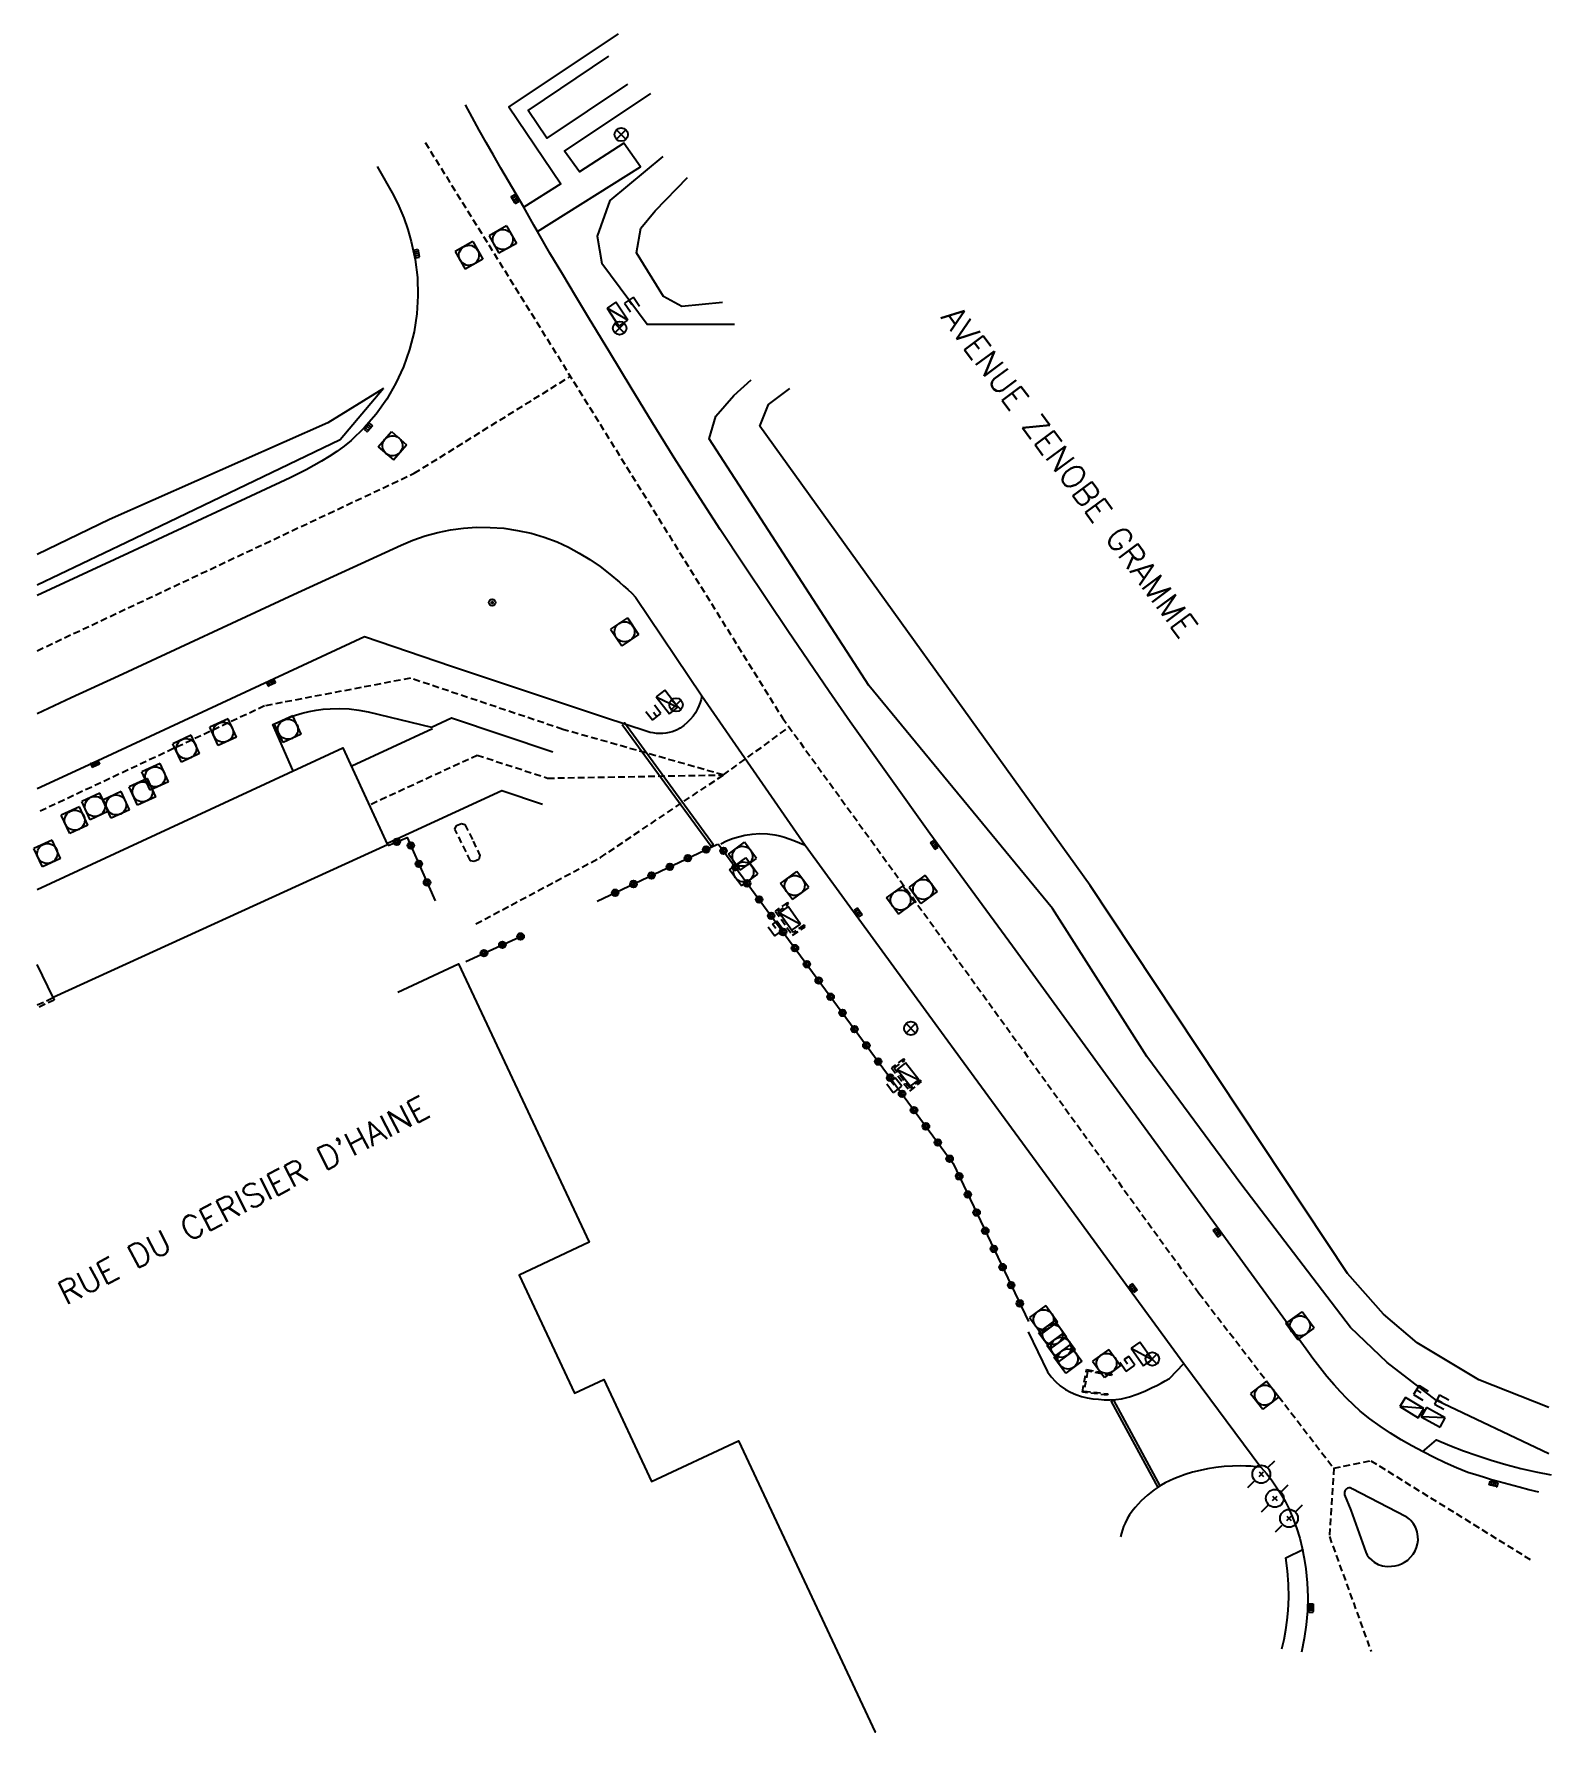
# Model space of a CAD drawing. Header units: millimetres. Extents: x 165000 to 165965, y 157641 to 157943.
# Drawn here: x 164999.8 to 165112.9, y 157770.2 to 157896.9 of the extents above; entities that cross this region are included whole.
import ezdxf
from ezdxf.enums import TextEntityAlignment as Align

# ---------------------------------------------------------------- set-up
doc = ezdxf.new("R2010")
doc.units = ezdxf.units.MM
doc.linetypes.add('DASHED', pattern=[0.75, 0.5, -0.25])
doc.layers.get('0').update_dxf_attribs({"linetype": 'CONTINUOUS'})
for name, color, linetype in [('W0001', 6, 'DASHED'), ('W0008', 7, 'CONTINUOUS'), ('W0014', 7, 'CONTINUOUS'), ('W0015', 2, 'CONTINUOUS'), ('W0017', 7, 'CONTINUOUS'), ('W0103', 1, 'CONTINUOUS'), ('W0112', 1, 'DASHED'), ('W0210', 2, 'CONTINUOUS'), ('W0212', 2, 'CONTINUOUS'), ('W0213', 2, 'CONTINUOUS'), ('W0322', 7, 'CONTINUOUS'), ('W0400', 7, 'CONTINUOUS'), ('W0411', 7, 'CONTINUOUS'), ('W0420', 7, 'CONTINUOUS'), ('W0430', 7, 'CONTINUOUS'), ('W0432', 7, 'CONTINUOUS'), ('W0439', 7, 'CONTINUOUS'), ('W0469', 7, 'CONTINUOUS'), ('W0473', 7, 'CONTINUOUS'), ('W0856', 7, 'CONTINUOUS'), ('W0989', 7, 'CONTINUOUS')]:
    doc.layers.add(name, color=color, linetype=linetype)
doc.styles.get("Standard").update_dxf_attribs({"font": 'romans.shx', "width": 0.85})

msp = doc.modelspace()

# ---------------------------------------------------------------- texts
at = {"layer": 'W0989'}
for s, rotation, p in [('AVENUE ZENOBE GRAMME', 306.631, (165068.08, 157876.3)), ("RUE DU CERISIER D'HAINE", 27.442, (165001.74, 157802.82))]:
    msp.add_text(s, height=1.75, rotation=rotation, dxfattribs=at).set_placement(p, align=Align.MIDDLE_LEFT)

# ---------------------------------------------------------------- blocks, each defined once
blk = doc.blocks.new('T420')
for p, q in [((0.75, 0.75), (-0.75, 0.75)), ((-0.75, 0.75), (-0.75, -0.75)), ((0.75, 0.75), (0.75, -0.75)), ((0.75, -0.75), (-0.75, -0.75))]:
    blk.add_line(p, q)
blk.add_ellipse((0, 0), major_axis=(-0.53, 0.53), ratio=1, start_param=3.926991, end_param=10.210176)
blk = doc.blocks.new('T469')
at = {"color": 0, "linetype": 'Continuous', "flags": 128}
for points in [[(-0.35, 0.35), (0.35, -0.35)], [(-0.35, -0.35), (0.35, 0.35)]]:
    blk.add_lwpolyline(points, dxfattribs=at)
at = {"color": 0, "linetype": 'Continuous'}
blk.add_circle((0, 0), 0.5, dxfattribs=at)
blk = doc.blocks.new('T430')
at = {"flags": 128}
for points in [[(-0.4, 2.1), (0.4, 2.1)], [(-0.4, 2.1), (-0.4, 1.3)], [(-0.4, 1.7), (0, 1.7)], [(-0.4, 1.3), (0.4, 1.3)], [(0.8, 0.8), (-0.8, 0.8)], [(-0.8, 0.8), (-0.8, 0)], [(0.8, 0.8), (-0.8, 0)], [(-0.8, 0), (0.8, 0)], [(0.8, 0), (0.8, 0.8)]]:
    blk.add_lwpolyline(points, dxfattribs=at)
blk = doc.blocks.new('T432')
at = {"flags": 128}
for points in [[(-0.4, 2.1), (-0.4, 1.3)], [(-0.4, 1.3), (0.4, 1.3)], [(-0.39, 2.1), (0.41, 2.1)], [(0, 1.7), (0.4, 1.7)], [(0.4, 1.3), (0.4, 1.7)], [(0.8, 0.8), (-0.8, 0.8)], [(-0.8, 0.8), (-0.8, 0)], [(0.8, 0.8), (-0.8, 0)], [(-0.8, 0), (0.8, 0)], [(0.8, 0), (0.8, 0.8)]]:
    blk.add_lwpolyline(points, dxfattribs=at)
blk = doc.blocks.new('T400')
for p, q in [((-0.15, 0.3), (0.15, 0.3)), ((-0.15, -0.25), (-0.15, 0.3)), ((-0.15, 0.15), (0.15, 0.15)), ((-0.15, 0), (0.15, 0)), ((0.15, 0.3), (0.15, -0.25)), ((-0.15, -0.15), (0.15, -0.15)), ((-0.15, -0.25), (-0.15, -0.3)), ((-0.15, -0.3), (0.15, -0.3)), ((0.15, -0.3), (0.15, -0.25))]:
    blk.add_line(p, q)
blk = doc.blocks.new('T473')
for p, q in [((-0.166667, 0.166667), (0.166667, -0.166667)), ((-0.166667, -0.166667), (0.166667, 0.166667)), ((0.500001, 0.500001), (1.000002, 1.000002)), ((-1.000002, -1.000002), (-0.500001, -0.500001))]:
    blk.add_line(p, q)
blk.add_ellipse((0, 0), major_axis=(0.471405, 0.471405), ratio=1, start_param=5.4977871438, end_param=11.780972451)
blk = doc.blocks.new('T856')
for p, q in [((-0.125, 0), (0.125, 0)), ((0, 0.125), (0, -0.125))]:
    blk.add_line(p, q)
blk.add_ellipse((0, 0), major_axis=(-0.177, 0.177), ratio=1, start_param=3.9269908, end_param=10.2101761)
blk = doc.blocks.new('t322o')
at = {"color": 0, "linetype": 'Continuous'}
for radius in [0.25, 0.15]:
    blk.add_circle((0, 0), radius, dxfattribs=at)

# ---------------------------------------------------------------- linework, layer by layer
at = {"layer": 'W0001'}
for points in [[(165028.94, 157888.83), (165055.59, 157845.9), (165086.67, 157802.97), (165096.73, 157789.91), (165096.4, 157784.82), (165099.51, 157776.24)], [(165000, 157850.91), (165028.13, 157864.15), (165039.77, 157871.38)], [(165032.72, 157830.52), (165042.03, 157835.49), (165042.03, 157835.49), (165051.19, 157841.64), (165039.21, 157845.04), (165027.84, 157848.86), (165016.96, 157846.79), (165000, 157838.83)], [(165024.91, 157839.47), (165032.82, 157843.12), (165038.08, 157841.4), (165051.19, 157841.64), (165056.09, 157845.2)], [(165096.73, 157789.91), (165099.49, 157790.47), (165111.59, 157782.97)]]:
    msp.add_lwpolyline(points, dxfattribs=at)
at = {"layer": 'W0008'}
for points in [[(165112.03, 157788.11), (165111.29, 157788.29), (165110.55, 157788.49), (165109.81, 157788.69), (165109.08, 157788.89), (165108.49, 157789.05), (165107.9, 157789.23), (165107.32, 157789.41), (165106.74, 157789.6), (165105.88, 157789.94), (165105.04, 157790.31), (165104.21, 157790.71), (165103.39, 157791.14), (165102.56, 157791.57), (165101.75, 157792.03), (165100.96, 157792.52), (165100.19, 157793.04), (165099.43, 157793.59), (165098.7, 157794.17), (165098.2, 157794.63), (165097.71, 157795.11), (165097.23, 157795.61), (165096.77, 157796.12), (165096.22, 157796.76), (165095.68, 157797.42), (165095.16, 157798.09), (165094.66, 157798.78), (165087.98, 157807.98), (165080.1, 157818.77), (165072.77, 157828.85), (165066.59, 157837.27), (165060.66, 157845.61), (165059.09, 157847.86), (165057.54, 157850.12), (165056, 157852.39), (165054.47, 157854.66), (165052.71, 157857.3), (165050.96, 157859.96), (165049.23, 157862.62), (165047.52, 157865.3), (165045.9, 157867.91), (165044.3, 157870.52), (165042.71, 157873.15), (165041.13, 157875.78), (165040.16, 157877.38), (165039.2, 157878.98), (165038.25, 157880.58), (165037.31, 157882.2), (165037.05, 157882.65), (165036.8, 157883.1), (165036.55, 157883.55), (165036.29, 157884), (165035.73, 157884.97), (165035.16, 157885.94), (165034.59, 157886.92), (165034.03, 157887.89), (165033.5, 157888.82), (165032.97, 157889.76), (165032.45, 157890.71), (165031.94, 157891.65)], [(165025.37, 157887.05), (165026.57, 157884.9), (165026.98, 157884.07), (165027.34, 157883.21), (165027.64, 157882.33), (165027.9, 157881.44), (165028.19, 157880.11), (165028.36, 157878.76), (165028.4, 157877.4), (165028.32, 157876.04), (165028.11, 157874.7), (165027.78, 157873.38), (165027.32, 157872.09), (165026.75, 157870.86), (165026.07, 157869.68), (165025.28, 157868.57), (165024.4, 157867.54), (165023.42, 157866.59), (165022.89, 157866.18), (165022.34, 157865.78), (165021.78, 157865.41), (165021.2, 157865.06), (165020.64, 157864.72), (165020.06, 157864.41), (165019.47, 157864.1), (165018.88, 157863.82), (165006.82, 157858.18), (165000, 157855.02)], [(165000, 157846.23), (165002.54, 157847.42), (165006.07, 157849.04), (165006.07, 157849.04), (165019.12, 157855.1), (165027.14, 157858.78), (165028.03, 157859.16), (165028.94, 157859.48), (165029.88, 157859.73), (165030.83, 157859.93), (165031.79, 157860.05), (165032.76, 157860.12), (165033.79, 157860.11), (165034.81, 157860.04), (165035.83, 157859.89), (165036.84, 157859.67), (165037.83, 157859.38), (165038.79, 157859.02), (165039.63, 157858.63), (165040.44, 157858.19), (165041.23, 157857.71), (165042, 157857.19), (165042.73, 157856.63), (165043.43, 157856.03), (165043.74, 157855.76), (165044.05, 157855.48), (165044.35, 157855.19), (165044.64, 157854.9), (165049.59, 157847.53), (165057.3, 157836.41), (165061.49, 157830.63), (165066.99, 157823.1), (165068.42, 157821.16), (165074.99, 157812.15), (165085.54, 157797.72), (165091.29, 157789.98), (165091.7, 157789.51), (165092.08, 157789.03), (165092.44, 157788.52), (165092.78, 157788), (165093.09, 157787.46), (165093.37, 157786.9), (165093.68, 157786.18), (165093.96, 157785.45), (165094.19, 157784.7), (165094.38, 157783.94), (165094.53, 157783.16), (165094.64, 157782.39), (165094.75, 157781.35), (165094.79, 157780.31), (165094.77, 157779.27), (165094.68, 157778.23), (165094.53, 157777.2), (165094.32, 157776.18)]]:
    msp.add_lwpolyline(points, dxfattribs=at)
at = {"layer": 'W0014'}
for points in [[(165043.35, 157896.93), (165035.19, 157891.49), (165039.07, 157885.74), (165036.29, 157884)], [(165037.31, 157882.2), (165045.01, 157887.01), (165043.77, 157888.79), (165040.46, 157886.63), (165039.33, 157888.17), (165045.78, 157892.49)], [(165103.35, 157791.12), (165104.39, 157792.02), (165105.4, 157791.6), (165106.41, 157791.21), (165107.43, 157790.85), (165108.46, 157790.51), (165109.57, 157790.19), (165110.68, 157789.9), (165111.81, 157789.64), (165112.94, 157789.42)], [(165092.85, 157776.43), (165093.02, 157777.13), (165093.15, 157777.85), (165093.26, 157778.56), (165093.33, 157779.28), (165093.37, 157780.27), (165093.36, 157781.25), (165093.28, 157782.24), (165093.15, 157783.21), (165094.47, 157783.87)]]:
    msp.add_lwpolyline(points, dxfattribs=at)
at = {"layer": 'W0015'}
msp.add_lwpolyline([(165099.11, 157783.65), (165099.23, 157783.43), (165099.38, 157783.23), (165099.56, 157783.05), (165099.75, 157782.89), (165100.05, 157782.73), (165100.37, 157782.63), (165100.71, 157782.58), (165101.04, 157782.59), (165101.3, 157782.62), (165101.54, 157782.68), (165101.78, 157782.77), (165102.01, 157782.89), (165102.25, 157783.06), (165102.46, 157783.26), (165102.64, 157783.49), (165102.79, 157783.74), (165102.9, 157784), (165102.98, 157784.26), (165103.02, 157784.54), (165103.01, 157784.82), (165102.96, 157785.15), (165102.85, 157785.46), (165102.68, 157785.76), (165102.47, 157786.01), (165102.38, 157786.1), (165102.28, 157786.18), (165102.18, 157786.25), (165102.08, 157786.31), (165098.11, 157788.38), (165098.03, 157788.43), (165097.94, 157788.45), (165097.84, 157788.45), (165097.75, 157788.42), (165097.69, 157788.38), (165097.63, 157788.32), (165097.59, 157788.26), (165097.56, 157788.19), (165097.54, 157788.13), (165097.53, 157788.06), (165097.53, 157788), (165097.54, 157787.93), (165097.99, 157786.79)], close=True, dxfattribs=at)
at = {"layer": 'W0017'}
for points in [[(165049.59, 157847.53), (165049.54, 157847.28), (165049.46, 157847.04), (165049.37, 157846.8), (165049.27, 157846.56), (165049.11, 157846.28), (165048.93, 157846.02), (165048.72, 157845.77), (165048.5, 157845.54), (165048.24, 157845.33), (165047.97, 157845.14), (165047.68, 157844.98), (165047.37, 157844.86), (165047.14, 157844.8), (165046.9, 157844.75), (165046.66, 157844.73), (165046.42, 157844.72), (165046.19, 157844.74), (165045.95, 157844.77), (165045.72, 157844.81), (165045.5, 157844.88), (165042.32, 157845.92), (165030.91, 157849.74), (165024.42, 157851.94), (165003.82, 157842.37), (165000, 157840.6)], [(165019.08, 157842), (165017.57, 157845.41), (165018.77, 157845.93), (165019.26, 157846.1), (165019.77, 157846.25), (165020.28, 157846.37), (165020.8, 157846.47), (165021.32, 157846.54), (165021.85, 157846.58), (165022.56, 157846.6), (165023.27, 157846.56), (165023.98, 157846.48), (165024.68, 157846.35), (165029.41, 157845.2), (165030.91, 157845.9), (165038.47, 157843.36)], [(165029.48, 157845.07), (165023.48, 157842.29)], [(165026.18, 157836.57), (165034.67, 157840.47), (165037.69, 157839.46)], [(165051, 157836.51), (165051.42, 157836.71), (165051.87, 157836.89), (165052.32, 157837.03), (165052.78, 157837.14), (165053.34, 157837.22), (165053.91, 157837.26), (165054.47, 157837.24), (165055.03, 157837.17), (165055.4, 157837.09), (165055.75, 157837), (165056.1, 157836.88), (165056.44, 157836.74), (165057.3, 157836.41)], [(165073.94, 157800.09), (165075.36, 157797.1), (165075.65, 157796.72), (165075.97, 157796.38), (165076.32, 157796.06), (165076.71, 157795.79), (165077.09, 157795.59), (165077.49, 157795.41), (165077.9, 157795.27), (165078.32, 157795.16), (165078.75, 157795.09), (165079.18, 157795.05), (165079.61, 157795.02), (165080.03, 157795.01), (165080.46, 157795.04), (165080.88, 157795.09), (165081.48, 157795.24), (165082.06, 157795.43), (165082.64, 157795.67), (165083.19, 157795.94), (165083.52, 157796.09), (165083.84, 157796.26), (165084.16, 157796.43), (165084.48, 157796.61), (165085.54, 157797.72)], [(165091.29, 157789.98), (165090.92, 157790.02), (165090.55, 157790.05), (165090.17, 157790.07), (165089.8, 157790.08), (165089.17, 157790.07), (165088.55, 157790.03), (165087.93, 157789.96), (165087.31, 157789.86), (165086.75, 157789.75), (165086.19, 157789.61), (165085.65, 157789.45), (165085.11, 157789.25), (165084.79, 157789.12), (165084.47, 157788.97), (165084.16, 157788.82), (165083.86, 157788.65), (165083.33, 157788.3), (165082.82, 157787.9), (165082.35, 157787.47), (165081.92, 157786.99), (165081.7, 157786.71), (165081.5, 157786.43), (165081.32, 157786.12), (165081.16, 157785.81), (165081.05, 157785.57), (165080.96, 157785.31), (165080.88, 157785.06), (165080.82, 157784.8)]]:
    msp.add_lwpolyline(points, dxfattribs=at)
at = {"layer": 'W0103'}
for points in [[(165000, 157833.1), (165022.79, 157843.66), (165026.14, 157836.42)], [(165026.14, 157836.42), (165001.19, 157825.02), (165000, 157827.5)], [(165026.91, 157825.43), (165031.44, 157827.55), (165041.17, 157806.77), (165035.96, 157804.32), (165040.09, 157795.51), (165042.26, 157796.52), (165045.83, 157788.91), (165052.33, 157791.96), (165062.51, 157770.22), (165062.51, 157770.22)]]:
    msp.add_lwpolyline(points, dxfattribs=at)
at = {"layer": 'W0112'}
for points in [[(165033.02, 157835.63), (165032.94, 157835.32), (165032.59, 157835.17), (165032.32, 157835.22), (165031.16, 157837.59), (165031.28, 157837.86), (165031.65, 157838.01), (165031.91, 157837.94), (165032.52, 157836.7)], [(165055.97, 157832.12), (165055.06, 157831.48), (165056.35, 157829.68), (165057.3, 157830.31), (165057.22, 157830.44), (165056.39, 157829.89), (165055.27, 157831.44), (165056.05, 157832)], [(165064.64, 157820.46), (165063.73, 157819.78), (165065.1, 157818.05), (165065.98, 157818.76), (165065.88, 157818.87), (165065.12, 157818.26), (165063.94, 157819.75), (165064.73, 157820.34)], [(165079.86, 157795.46), (165079.84, 157795.36), (165077.98, 157795.59), (165078.28, 157797.27), (165080.17, 157796.92), (165080.15, 157796.82), (165078.36, 157797.15), (165078.09, 157795.67)]]:
    msp.add_lwpolyline(points, close=True, dxfattribs=at)
msp.add_lwpolyline([(165000, 157824.48), (165001.19, 157825.02), (165001.27, 157824.84), (165000, 157824.26)], dxfattribs=at)
at = {"layer": 'W0210'}
for points in [[(165051.12, 157876.88), (165048.1, 157876.59), (165046.73, 157877.35), (165044.71, 157880.6), (165045.03, 157882.43), (165046.1, 157883.72), (165048.51, 157886.21)], [(165025.83, 157870.48), (165021.67, 157867.9), (165005.4, 157860.69), (165000, 157858.08)], [(165112.78, 157794.44), (165107.56, 157796.5), (165102.95, 157799.27), (165100.43, 157801.41), (165097.76, 157804.45), (165078.55, 157833.39), (165053.91, 157867.66), (165054.55, 157869.27), (165056.15, 157870.48)]]:
    msp.add_lwpolyline(points, dxfattribs=at)
at = {"layer": 'W0212'}
msp.add_lwpolyline([(165046.67, 157887.78), (165042.73, 157884.5), (165041.77, 157881.83), (165042.13, 157879.79)], dxfattribs=at)
at = {"layer": 'W0213'}
for points in [[(165052.03, 157875.24), (165045.51, 157875.24), (165042.13, 157879.79)], [(165112.77, 157790.97), (165104.4, 157794.95), (165100.7, 157797.8), (165097.97, 157800.42), (165089.86, 157811.02), (165082.79, 157820.62), (165075.74, 157831.68), (165062.04, 157848.31), (165050.13, 157866.71), (165050.63, 157868.4), (165051.96, 157869.95), (165053.26, 157871.13)], [(165025.83, 157870.48), (165022.6, 157866.64), (165006.65, 157858.99), (165000, 157855.81)]]:
    msp.add_lwpolyline(points, dxfattribs=at)
at = {"layer": 'W0322'}
for points in [[(165026.18, 157836.37), (165027.6, 157836.98), (165029.68, 157832.25)], [(165041.77, 157832.21), (165050.75, 157836.48)], [(165050.81, 157836.5), (165068.33, 157812.65), (165073.95, 157800.86)], [(165031.97, 157827.71), (165036.27, 157829.68)]]:
    msp.add_lwpolyline(points, dxfattribs=at)
at = {"layer": 'W0411'}
msp.add_lwpolyline([(165043.65, 157845.41), (165050.27, 157836.33), (165050.43, 157836.44), (165043.81, 157845.53)], close=True, dxfattribs=at)
msp.add_lwpolyline([(165083.77, 157788.59), (165080.31, 157794.98), (165080.13, 157794.89), (165083.61, 157788.48), (165083.77, 157788.59)], dxfattribs=at)
at = {"layer": 'W0439'}
msp.add_lwpolyline([(165044.03, 157893.17), (165038.03, 157889.14), (165036.63, 157891.21), (165042.65, 157895.26)], dxfattribs=at)

# ---------------------------------------------------------------- block references
at = {"layer": 'W0322'}
for p, rotation in [((165026.83, 157836.65), 23.05836078699629), ((165027.87, 157836.37), 293.7349418888355), ((165048.54, 157835.43), 25.43953627975144), ((165049.9, 157836.07), 25.43953627975144), ((165051.2, 157835.97), 306.3090194446042), ((165028.47, 157835), 293.7349418888355), ((165045.83, 157834.14), 25.43953627975144), ((165047.19, 157834.78), 25.43953627975144), ((165052.09, 157834.76), 306.3090194446042), ((165029.08, 157833.62), 293.7349418888355), ((165043.12, 157832.85), 25.43953627975144), ((165044.48, 157833.5), 25.43953627975144), ((165052.97, 157833.55), 306.3090194446042), ((165053.86, 157832.34), 306.3090194446042), ((165054.75, 157831.13), 306.3090194446042), ((165034.7, 157828.96), 24.61217483051278), ((165036.06, 157829.59), 24.61217483051278), ((165055.64, 157829.92), 306.3090194446042), ((165033.33, 157828.34), 24.61217483051278), ((165056.53, 157828.72), 306.3090194446042), ((165057.42, 157827.51), 306.3090194446042), ((165058.3, 157826.3), 306.3090194446042), ((165059.19, 157825.09), 306.3090194446042), ((165060.08, 157823.88), 306.3090194446042), ((165060.97, 157822.67), 306.3090194446042), ((165061.86, 157821.46), 306.3090194446042), ((165062.74, 157820.25), 306.3090194446042), ((165063.63, 157819.05), 306.3090194446042), ((165064.52, 157817.84), 306.3090194446042), ((165065.41, 157816.63), 306.3090194446042), ((165066.3, 157815.42), 306.3090194446042), ((165067.19, 157814.21), 306.3090194446042), ((165068.07, 157813), 306.3090194446042), ((165068.79, 157811.69), 295.4843597515634), ((165069.43, 157810.34), 295.4843597515634), ((165070.08, 157808.98), 295.4843597515634), ((165070.73, 157807.63), 295.4843597515634), ((165071.37, 157806.27), 295.4843597515634), ((165072.02, 157804.92), 295.4843597515634), ((165072.66, 157803.57), 295.4843597515634), ((165073.31, 157802.21), 295.4843597515634)]:
    msp.add_blockref('t322o', p, dxfattribs=dict(at, rotation=rotation))
at = {"layer": 'W0400'}
for p, rotation in [((165035.64, 157884.61), 29.54676156497189), ((165028.3, 157880.54), 11.53626863689973), ((165024.69, 157867.56), 318.9218536741656), ((165017.43, 157848.52), 295.891234389988), ((165004.32, 157842.45), 294.7531706601489), ((165066.93, 157836.42), 34.59533158352091), ((165061.24, 157831.39), 215.6528787735997), ((165088.02, 157807.49), 35.6693612799487), ((165081.76, 157803.36), 216.3509840308823), ((165108.66, 157788.75), 75.58358536784172)]:
    msp.add_blockref('T400', p, dxfattribs=dict(at, rotation=rotation))
msp.add_blockref('T400', (165095.03, 157779.48), dxfattribs=at)
at = {"layer": 'W0420'}
for p, rotation in [((165034.73, 157881.59), 29.34259660181596), ((165032.21, 157880.41), 29.34219303665784), ((165026.5, 157866.2), 139.304972194871), ((165043.82, 157852.32), 33.88201400360524), ((165013.87, 157844.83), 294.8767380723415), ((165018.7, 157845.05), 294.8686268602734), ((165011.12, 157843.6), 294.8765688309117), ((165008.8, 157841.5), 294.8751386800654), ((165007.85, 157840.38), 294.8761163350524), ((165004.31, 157839.29), 294.8769037258315), ((165005.89, 157839.4), 294.8761966501193), ((165002.79, 157838.26), 294.8755398161528), ((165000.75, 157835.78), 294.8786998913025), ((165052.61, 157835.57), 216.3108742802339), ((165052.7, 157834.4), 216.1723653982951), ((165056.51, 157833.39), 216.4512735468958), ((165064.41, 157832.3), 216.0701955509677), ((165066.09, 157833.1), 36.31890588516165), ((165075.08, 157800.99), 36.46532863725232), ((165094.21, 157800.53), 215.931814735585), ((165075.75, 157799.88), 36.44654979474504), ((165076.38, 157798.93), 36.42141490197793), ((165076.89, 157798.06), 36.41398472099829), ((165079.78, 157797.73), 36.34108957008784), ((165091.58, 157795.36), 37.62584144931257)]:
    msp.add_blockref('T420', p, dxfattribs=dict(at, rotation=rotation))
at = {"layer": 'W0430'}
for p, rotation in [((165042.95, 157875.8), 303.5144882433808), ((165047.31, 157847.33), 127.8858721853989), ((165102.34, 157794.09), 328.4429264941101), ((165103.96, 157793.36), 331.1748186134331)]:
    msp.add_blockref('T430', p, dxfattribs=dict(at, rotation=rotation))
at = {"layer": 'W0432'}
for p, rotation in [((165056.48, 157831.16), 125.3691186196936), ((165065.28, 157819.53), 127.9927033783818), ((165082.72, 157798.67), 125.4215638241957)]:
    msp.add_blockref('T432', p, dxfattribs=dict(at, rotation=rotation))
at = {"layer": 'W0469'}
for p in [(165043.57, 157889.42), (165043.45, 157874.98), (165047.66, 157846.87), (165065.17, 157822.73), (165083.19, 157798.06)]:
    msp.add_blockref('T469', p, dxfattribs=at)
at = {"layer": 'W0473'}
for p in [(165091.32, 157789.46), (165092.33, 157787.66), (165093.39, 157786.17)]:
    msp.add_blockref('T473', p, dxfattribs=at)
at = {"layer": 'W0856'}
msp.add_blockref('T856', (165033.94, 157854.5), dxfattribs=at)

msp.set_redraw_order([(e.dxf.handle, doc.entitydb.next_handle()) for e in msp.query("TEXT MTEXT ATTDEF DIMENSION ARC_DIMENSION")])  # texts and dimensions are drawn at this point

doc.saveas('drawing.dxf')
